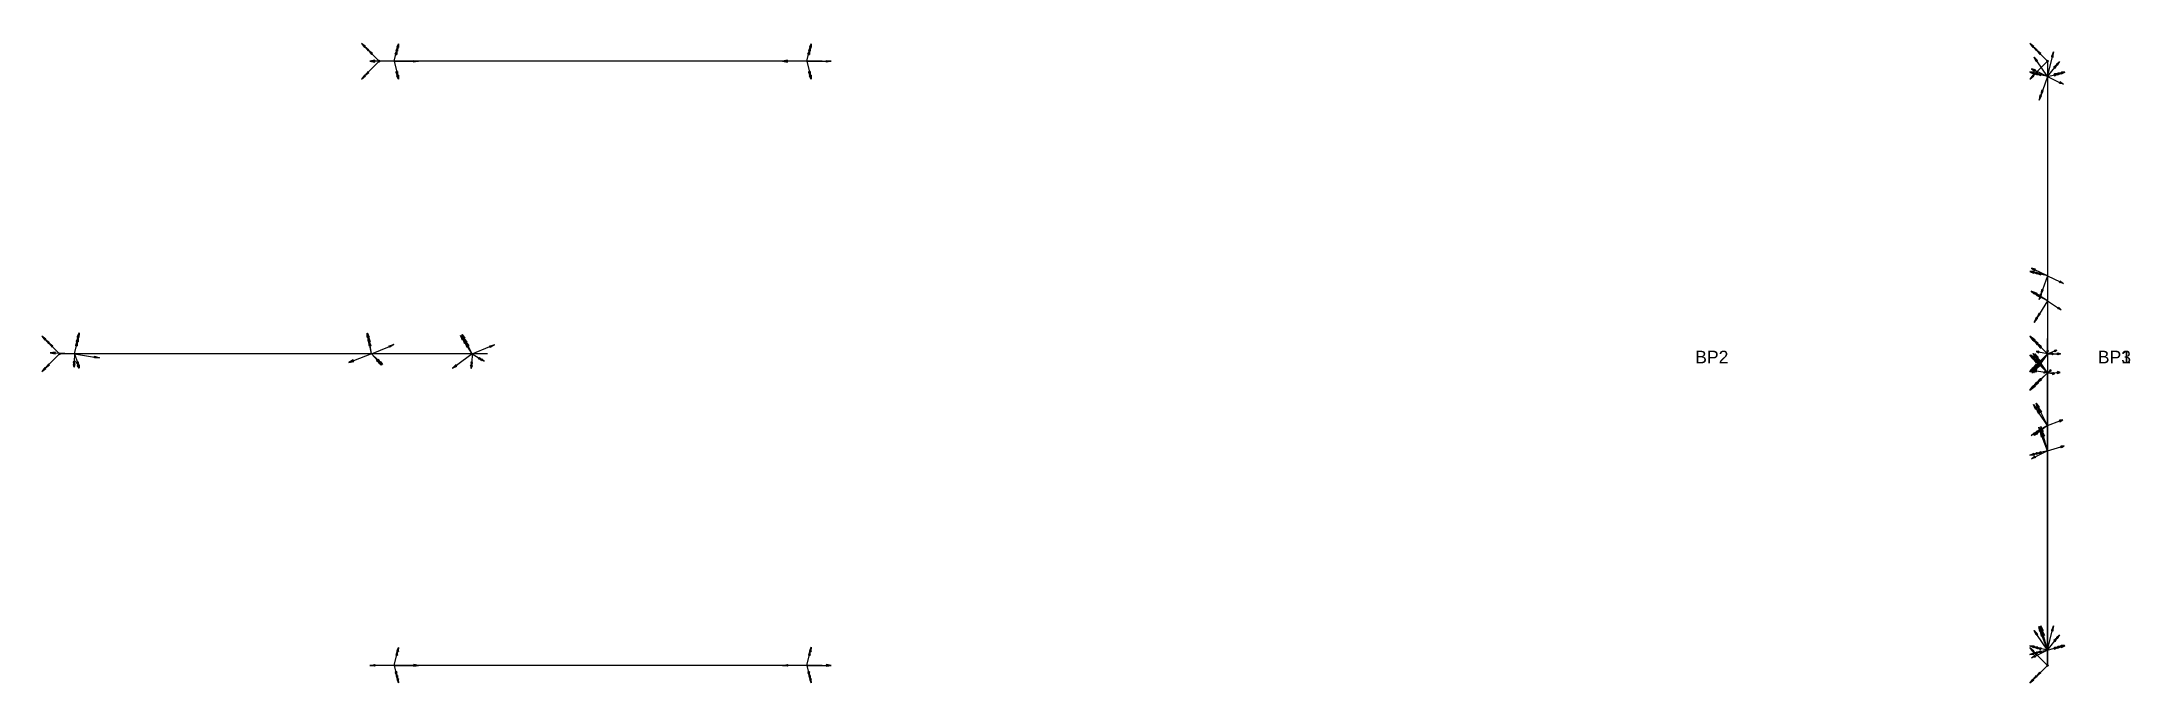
# Model space of a CAD drawing. Header units: millimetres. Extents: x -4685 to 13, y -127 to 128.
# Drawn here: x -817 to 13, y -127 to 128 of the extents above; entities that cross this region are included whole.
import ezdxf

# ---------------------------------------------------------------- set-up
doc = ezdxf.new("R2010")
doc.units = ezdxf.units.MM
for name, color, linetype in [('AutoDetect_11_4', 1, 'Continuous'), ('AutoDetect_12_3', 1, 'Continuous'), ('AutoDetect_17_6', 1, 'Continuous'), ('AutoDetect_18_5', 1, 'Continuous'), ('AutoDetect_1_12', 1, 'Continuous'), ('AutoDetect_27_2', 1, 'Continuous'), ('AutoDetect_28_1', 1, 'Continuous'), ('AutoDetect_2_0', 1, 'Continuous'), ('AutoDetect_2_10', 1, 'Continuous'), ('AutoDetect_2_13', 1, 'Continuous'), ('AutoDetect_3_11', 1, 'Continuous'), ('AutoDetect_3_7', 1, 'Continuous'), ('AutoDetect_3_8', 1, 'Continuous'), ('AutoDetect_4_9', 1, 'Continuous'), ('KNOTENBLECH_ID_GUID_8CED0471_9479_4697_BA65_89248478AC75', 1, 'Continuous')]:
    doc.layers.add(name, color=color, linetype=linetype)
doc.styles.get("Standard").update_dxf_attribs({"font": 'arial.ttf'})

msp = doc.modelspace()

# ---------------------------------------------------------------- texts
at = {"layer": 'KNOTENBLECH_ID_GUID_8CED0471_9479_4697_BA65_89248478AC75', "color": 5}
for s, p in [('BP2', (-160, 0)), ('BP3', (0, 0, -120)), ('BP1', (0, 0))]:
    msp.add_text(s, height=5, dxfattribs=at).set_placement(p)

# ---------------------------------------------------------------- blocks, each defined once
blk = doc.blocks.new('Kontrollpunkt')
at = {"color": 0}
for q in [(0, 6), (8, 0), (0, 0, 4)]:
    blk.add_line((0, 0), q, dxfattribs=at)
for points in [[(0.25, 8, -0.25), (-0.25, 8, -0.25), (-0.25, 8, 0.25), (0, 10, 0), (-0.25, 8, -0.25), (0.25, 8, 0.25), (0, 10, 0), (0.25, 8, -0.25), (0.25, 8, 0.25), (-0.25, 8, 0.25)], [(0.25, 6, -0.25), (-0.25, 6, -0.25), (-0.25, 6, 0.25), (0, 8, 0), (-0.25, 6, -0.25), (0.25, 6, 0.25), (0, 8, 0), (0.25, 6, -0.25), (0.25, 6, 0.25), (-0.25, 6, 0.25)], [(0.25, 0.25, 4), (-0.25, 0.25, 4), (-0.25, -0.25, 4), (0, 0, 6), (-0.25, 0.25, 4), (0.25, -0.25, 4), (0, 0, 6), (0.25, 0.25, 4), (0.25, -0.25, 4), (-0.25, -0.25, 4)], [(0.25, 0.25, 6), (-0.25, 0.25, 6), (-0.25, -0.25, 6), (0, 0, 8), (-0.25, 0.25, 6), (0.25, -0.25, 6), (0, 0, 8), (0.25, 0.25, 6), (0.25, -0.25, 6), (-0.25, -0.25, 6)], [(0.25, 0.25, 8), (-0.25, 0.25, 8), (-0.25, -0.25, 8), (0, 0, 10), (-0.25, 0.25, 8), (0.25, -0.25, 8), (0, 0, 10), (0.25, 0.25, 8), (0.25, -0.25, 8), (-0.25, -0.25, 8)], [(8, 0.25, -0.25), (8, 0.25, 0.25), (8, -0.25, 0.25), (10, 0, 0), (8, 0.25, 0.25), (8, -0.25, -0.25), (10, 0, 0), (8, 0.25, -0.25), (8, -0.25, -0.25), (8, -0.25, 0.25)]]:
    blk.add_polyline3d(points, dxfattribs=at)

# ---------------------------------------------------------------- linework, layer by layer
at = {"layer": 'AutoDetect_11_4', "color": 1}
msp.add_line((-507, 120, -443), (-683, 120, -443), dxfattribs=at)
at = {"layer": 'AutoDetect_12_3', "color": 1}
msp.add_line((-507, 120, -227), (-683, 120, -227), dxfattribs=at)
at = {"layer": 'AutoDetect_17_6', "color": 1}
msp.add_line((-507, -120, -443), (-683, -120, -443), dxfattribs=at)
at = {"layer": 'AutoDetect_18_5', "color": 1}
msp.add_line((-507, -120, -227), (-683, -120, -227), dxfattribs=at)
at = {"layer": 'AutoDetect_1_12', "color": 1}
msp.add_line((-20, 120, -220), (-20, -120, -220), dxfattribs=at)
at = {"layer": 'AutoDetect_27_2', "color": 1}
msp.add_line((-640, 3.75, -340), (-810, 3.75, -340), dxfattribs=at)
at = {"layer": 'AutoDetect_28_1', "color": 1}
msp.add_line((-640, 3.75, -330), (-810, 3.75, -330), dxfattribs=at)
at = {"layer": 'AutoDetect_2_0', "color": 1}
msp.add_line((-20, 3.75, -417), (-20, 3.75, -253), dxfattribs=at)
at = {"layer": 'AutoDetect_2_0', "color": 1, "extrusion": (-1, 0, 0)}
for centre, start, end in [((-24.75, -417, 20), 315, 0), ((-24.75, -253, 20), 0, 45)]:
    msp.add_arc(centre, 21, start, end, dxfattribs=at)
at = {"layer": 'AutoDetect_2_10', "color": 1}
msp.add_line((-20, 119.9, -232), (-20, 24.75, -232), dxfattribs=at)
at = {"layer": 'AutoDetect_2_10', "color": 1, "extrusion": (1, 0, 0)}
msp.add_arc((24.75, -253, -20), 21, 90, 135, dxfattribs=at)
at = {"layer": 'AutoDetect_2_13', "color": 1}
msp.add_line((-20, 119.9, -438), (-20, 24.75, -438), dxfattribs=at)
at = {"layer": 'AutoDetect_2_13', "color": 1, "extrusion": (-1, 0, 0)}
msp.add_arc((-24.75, -417, 20), 21, 270, 315, dxfattribs=at)
at = {"layer": 'AutoDetect_3_11', "color": 1}
msp.add_line((-20, -119.9, -438), (-20, -24.75, -438), dxfattribs=at)
at = {"layer": 'AutoDetect_3_11', "color": 1, "extrusion": (1, 0, 0)}
msp.add_arc((-24.75, -417, -20), 21, 270, 315, dxfattribs=at)
at = {"layer": 'AutoDetect_3_7', "color": 1}
msp.add_line((-20, -3.75, -253), (-20, -3.75, -417), dxfattribs=at)
at = {"layer": 'AutoDetect_3_7', "color": 1, "extrusion": (-1, 0, 0)}
for centre, start, end in [((24.75, -253, 20), 135, 180), ((24.75, -417, 20), 180, 225)]:
    msp.add_arc(centre, 21, start, end, dxfattribs=at)
at = {"layer": 'AutoDetect_3_8', "color": 1}
msp.add_line((-20, -119.9, -232), (-20, -24.75, -232), dxfattribs=at)
at = {"layer": 'AutoDetect_3_8', "color": 1, "extrusion": (-1, 0, 0)}
msp.add_arc((24.75, -253, 20), 21, 90, 135, dxfattribs=at)
at = {"layer": 'AutoDetect_4_9', "color": 1}
msp.add_line((-20, 119.9, -440), (-20, -119.9, -440), dxfattribs=at)

# ---------------------------------------------------------------- block references
at = {"layer": 'AutoDetect_11_4', "color": 1, "extrusion": (0.173648, 0.696364, -0.696364), "rotation": 160.2978477668322}
for p in [(685.92, -350.92, 274.49), (526.79, -323.29, 302.97)]:
    msp.add_blockref('Kontrollpunkt', p, dxfattribs=at)
at = {"layer": 'AutoDetect_12_3', "color": 1, "extrusion": (0.173648, 0.696364, 0.696364), "rotation": 19.70215223316779}
for p in [(685.92, -129.93, -192.07), (526.79, -157.56, -163.59)]:
    msp.add_blockref('Kontrollpunkt', p, dxfattribs=at)
at = {"layer": 'AutoDetect_17_6', "color": 1, "extrusion": (0.173648, -0.696364, -0.696364), "rotation": 199.7021522331678}
for p in [(-685.92, -350.92, 274.49), (-526.79, -323.29, 302.97)]:
    msp.add_blockref('Kontrollpunkt', p, dxfattribs=at)
at = {"layer": 'AutoDetect_18_5', "color": 1, "extrusion": (0.173648, -0.696364, 0.696364), "rotation": 340.2978477668322}
for p in [(-685.92, -129.93, -192.07), (-526.79, -157.56, -163.6)]:
    msp.add_blockref('Kontrollpunkt', p, dxfattribs=at)
at = {"layer": 'AutoDetect_1_12', "color": 1, "extrusion": (-0.696364, 0.173648, 0.696364), "rotation": 180}
for p in [(-105.77, -190.61, -119.48), (115.45, -152.2, -159.07)]:
    msp.add_blockref('Kontrollpunkt', p, dxfattribs=at)
at = {"layer": 'AutoDetect_27_2', "color": 1, "extrusion": (0.173649, 0.83779, -0.517643), "rotation": 175.1609393546793}
msp.add_blockref('Kontrollpunkt', (788.03, -373.47, 39.53), dxfattribs=at)
at = {"layer": 'AutoDetect_27_2', "color": 1, "extrusion": (-0.172728, 0.827478, -0.534271), "rotation": 160.5070387352639}
msp.add_blockref('Kontrollpunkt', (670.76, -210.55, 303.25), dxfattribs=at)
at = {"layer": 'AutoDetect_27_2', "color": 1, "extrusion": (-0.469471, 0.731588, -0.494345), "rotation": 199.9797210715552}
msp.add_blockref('Kontrollpunkt', (541.66, -121.52, 474.1), dxfattribs=at)
at = {"layer": 'AutoDetect_28_1', "color": 1, "extrusion": (0.173649, 0.824895, 0.537954), "rotation": 17.21196721550023}
msp.add_blockref('Kontrollpunkt', (787.53, -191.06, -314.04), dxfattribs=at)
at = {"layer": 'AutoDetect_28_1', "color": 1, "extrusion": (-0.157387, 0.827985, 0.53821), "rotation": 17.68060873426215}
msp.add_blockref('Kontrollpunkt', (673.23, -349.06, -66.54), dxfattribs=at)
at = {"layer": 'AutoDetect_28_1', "color": 1, "extrusion": (-0.406139, 0.766172, 0.498027), "rotation": 16.04972750102021}
msp.add_blockref('Kontrollpunkt', (569.01, -438.5, 100.89), dxfattribs=at)
at = {"layer": 'AutoDetect_2_0', "color": 1, "extrusion": (-0.650895, 0.650895, 0.390731), "rotation": 284.5071607275307}
msp.add_blockref('Kontrollpunkt', (11.49, -390.41, -147.48), dxfattribs=at)
at = {"layer": 'AutoDetect_2_0', "color": 1, "extrusion": (-0.704416, 0.704416, 0.087156), "rotation": 264.3224788582938}
msp.add_blockref('Kontrollpunkt', (11.49, -416.88, -19.61), dxfattribs=at)
at = {"layer": 'AutoDetect_2_0', "color": 1, "extrusion": (-0.696364, 0.696364, -0.173648)}
for p, rotation in [((11.49, -368.36, 82), 248.5978083744172), ((11.49, -256.09, 62.21), 260.1489238834161)]:
    msp.add_blockref('Kontrollpunkt', p, dxfattribs=dict(at, rotation=rotation))
at = {"layer": 'AutoDetect_2_0', "color": 1, "extrusion": (-0.650895, 0.650895, -0.390731), "rotation": 248.6578651922448}
msp.add_blockref('Kontrollpunkt', (11.49, -226.33, 114.31), dxfattribs=at)
at = {"layer": 'AutoDetect_2_10', "color": 1, "extrusion": (-0.696364, 0.173648, -0.696364), "rotation": 278.1385729810916}
for p in [(-105.68, -133.8, 195.26), (-28.88, -147.14, 181.52)]:
    msp.add_blockref('Kontrollpunkt', p, dxfattribs=at)
at = {"layer": 'AutoDetect_2_10', "color": 1, "extrusion": (-0.650895, 0.390731, -0.650895), "rotation": 271.2695327411889}
msp.add_blockref('Kontrollpunkt', (-10.93, -156.67, 173.7), dxfattribs=at)
at = {"layer": 'AutoDetect_2_13', "color": 1, "extrusion": (-0.696364, 0.173648, 0.696364), "rotation": 261.8614270189084}
for p in [(-105.68, -347.05, -271.3), (-28.88, -333.72, -285.05)]:
    msp.add_blockref('Kontrollpunkt', p, dxfattribs=at)
at = {"layer": 'AutoDetect_2_13', "color": 1, "extrusion": (-0.650895, 0.390731, 0.650895), "rotation": 268.7304672588111}
msp.add_blockref('Kontrollpunkt', (-10.93, -351.97, -262.4), dxfattribs=at)
at = {"layer": 'AutoDetect_3_11', "color": 1, "extrusion": (-0.650895, -0.390731, 0.650895), "rotation": 83.40411446479466}
msp.add_blockref('Kontrollpunkt', (10.93, -351.97, -262.4), dxfattribs=at)
at = {"layer": 'AutoDetect_3_11', "color": 1, "extrusion": (-0.696364, -0.173648, 0.696364), "rotation": 91.4177731969594}
for p in [(28.88, -333.72, -285.05), (105.68, -347.05, -271.3)]:
    msp.add_blockref('Kontrollpunkt', p, dxfattribs=at)
at = {"layer": 'AutoDetect_3_7', "color": 1, "extrusion": (-0.650895, -0.650895, -0.390731), "rotation": 116.9856821999535}
msp.add_blockref('Kontrollpunkt', (-11.49, -226.33, 114.31), dxfattribs=at)
at = {"layer": 'AutoDetect_3_7', "color": 1, "extrusion": (-0.704416, -0.704416, -0.087156), "rotation": 96.48008768721698}
msp.add_blockref('Kontrollpunkt', (-11.49, -250.57, 38.78), dxfattribs=at)
at = {"layer": 'AutoDetect_3_7', "color": 1, "extrusion": (-0.696364, -0.696364, 0.173648)}
for p, rotation in [((-11.49, -403.73, -54.14), 88.42765860461249), ((-11.49, -291.46, -34.34), 77.24859307823723)]:
    msp.add_blockref('Kontrollpunkt', p, dxfattribs=dict(at, rotation=rotation))
at = {"layer": 'AutoDetect_3_7', "color": 1, "extrusion": (-0.650895, -0.650895, 0.390731), "rotation": 69.6570310373779}
msp.add_blockref('Kontrollpunkt', (-11.49, -390.41, -147.48), dxfattribs=at)
at = {"layer": 'AutoDetect_3_8', "color": 1, "extrusion": (-0.650895, -0.390731, -0.650895), "rotation": 86.34572295680388}
msp.add_blockref('Kontrollpunkt', (10.93, -156.67, 173.7), dxfattribs=at)
at = {"layer": 'AutoDetect_3_8', "color": 1, "extrusion": (-0.696364, -0.173648, -0.696364), "rotation": 81.2348063681018}
for p in [(28.88, -147.14, 181.52), (105.68, -133.8, 195.26)]:
    msp.add_blockref('Kontrollpunkt', p, dxfattribs=at)
at = {"layer": 'AutoDetect_4_9', "color": 1, "extrusion": (0.696364, 0.173648, -0.696364), "rotation": 331.9820715720423}
for p in [(115.35, -310.11, 312.25), (-105.68, -348.49, 272.69)]:
    msp.add_blockref('Kontrollpunkt', p, dxfattribs=at)
at = {"layer": 'KNOTENBLECH_ID_GUID_8CED0471_9479_4697_BA65_89248478AC75', "color": 2, "extrusion": (-0.707105, 0.707109, 0), "rotation": 270}
for p in [(398.1, -330, 567.81), (398.1, -340, 567.81), (570.1, -330, 575.41), (570.1, -340, 575.41)]:
    msp.add_blockref('Kontrollpunkt', p, dxfattribs=at)
at = {"layer": 'KNOTENBLECH_ID_GUID_8CED0471_9479_4697_BA65_89248478AC75', "color": 2, "extrusion": (-0.707107, 0.707107, 0), "rotation": 270}
for p in [(-70.71, -220, 98.99), (-70.71, -231.9, 98.99)]:
    msp.add_blockref('Kontrollpunkt', p, dxfattribs=at)
at = {"layer": 'KNOTENBLECH_ID_GUID_8CED0471_9479_4697_BA65_89248478AC75', "color": 2, "extrusion": (-0.707107, -0.707107, 0), "rotation": 90}
for p in [(70.71, -231.9, 98.99), (70.71, -220, 98.99)]:
    msp.add_blockref('Kontrollpunkt', p, dxfattribs=at)

msp.set_redraw_order([(e.dxf.handle, doc.entitydb.next_handle()) for e in msp.query("TEXT MTEXT ATTDEF DIMENSION ARC_DIMENSION")])  # texts and dimensions are drawn at this point

doc.saveas('drawing.dxf')
